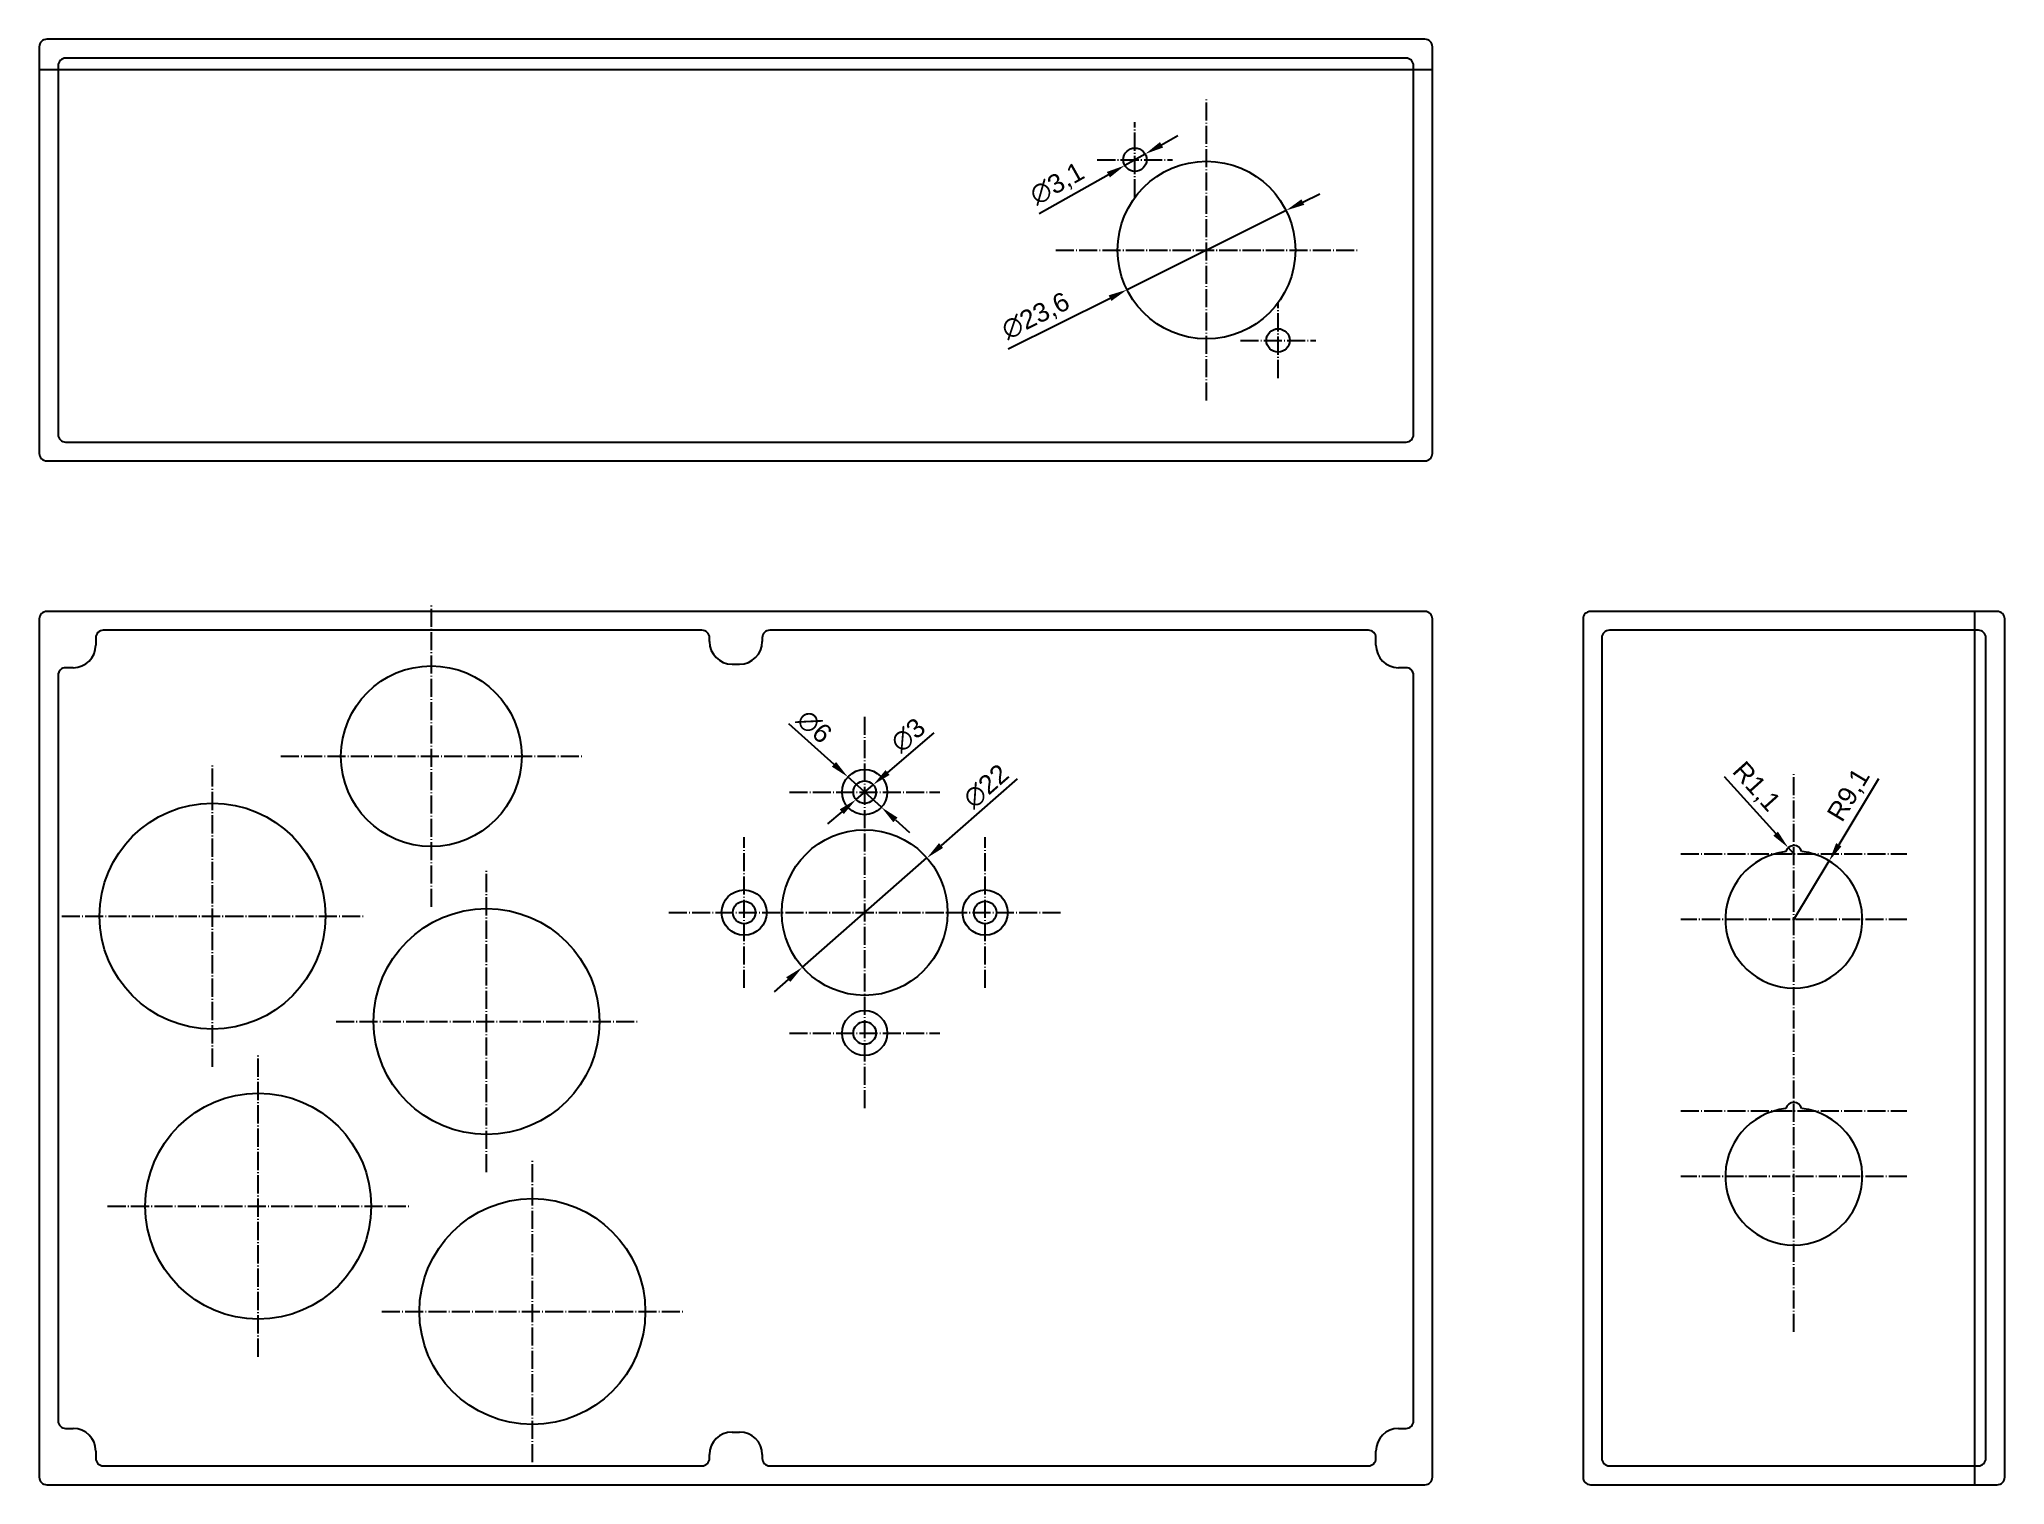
# Model space of a CAD drawing. Header units: millimetres. Extents: x 3170 to 4290, y 966 to 1416.
# Drawn here: x 4029.5 to 4290.5, y 1224.2 to 1416.2 of the extents above; entities that cross this region are included whole.
import ezdxf

# ---------------------------------------------------------------- set-up
doc = ezdxf.new("R2010")
doc.units = ezdxf.units.MM
doc.header["$LTSCALE"] = 0.1
doc.linetypes.add('ACAD_ISO04W100', pattern=[30, 24, -3, 0, -3])
doc.layers.add('Cutout', color=221, linetype='Continuous')
doc.layers.add('Cutout-guides', color=221, linetype='ACAD_ISO04W100')
doc.styles.get("Standard").update_dxf_attribs({"font": 'arial.ttf'})
doc.dimstyles.new('ISO-25', dxfattribs={"dimtxt": 2.5, "dimasz": 2.5, "dimexe": 1.25, "dimexo": 0.625, "dimtad": 1, "dimtxsty": 'Standard', "dimcen": 2.5, "dimadec": 0, "dimazin": 0, "dimtfac": 1, "dimtmove": 0, "dimatfit": 3, "dimfxl": 1, "dimarcsym": 0})

msp = doc.modelspace()

# ---------------------------------------------------------------- blocks, each defined once
blk = doc.blocks.new('*D49')
at = {"layer": 'Cutout', "color": 0, "lineweight": -2, "transparency": 16777216}
for p, q in [((4197.27, 1394.62), (4199.51, 1395.73)), ((4195.04, 1393.5), (4173.92, 1382.98)), ((4158.13, 1375.1), (4171.68, 1381.86))]:
    blk.add_line(p, q, dxfattribs=at)
at = {"layer": 'Cutout', "color": 0, "transparency": 16777216}
for points in [[(4197.09, 1394.99), (4197.46, 1394.25), (4195.04, 1393.5)], [(4171.49, 1382.23), (4171.86, 1381.49), (4173.92, 1382.98)]]:
    blk.add_solid(points, dxfattribs=at)
at = {"layer": 'Defpoints', "color": 0, "transparency": 16777216}
for p in [(4195.04, 1393.5), (4173.92, 1382.98)]:
    blk.add_point(p, dxfattribs=at)
at = {"layer": 'Cutout', "color": 0, "transparency": 16777216, "insert": (4161.84, 1379.38), "char_height": 2.5, "attachment_point": 5, "rotation": 26.4939}
blk.add_mtext('∅23,6', dxfattribs=at)
blk = doc.blocks.new('*D50')
at = {"layer": 'Cutout', "color": 0, "lineweight": -2, "transparency": 16777216}
for p, q in [((4178.51, 1402.22), (4180.69, 1403.45)), ((4176.33, 1401), (4173.62, 1399.48)), ((4162.26, 1393.09), (4171.45, 1398.26))]:
    blk.add_line(p, q, dxfattribs=at)
at = {"layer": 'Cutout', "color": 0, "transparency": 16777216}
for points in [[(4178.3, 1402.59), (4178.71, 1401.86), (4176.33, 1401)], [(4171.24, 1398.62), (4171.65, 1397.89), (4173.62, 1399.48)]]:
    blk.add_solid(points, dxfattribs=at)
at = {"layer": 'Defpoints', "color": 0, "transparency": 16777216}
for p in [(4173.62, 1399.48), (4176.33, 1401)]:
    blk.add_point(p, dxfattribs=at)
at = {"layer": 'Cutout', "color": 0, "transparency": 16777216, "insert": (4164.7, 1396.95), "char_height": 2.5, "attachment_point": 5, "rotation": 29.3384}
blk.add_mtext('∅3,1', dxfattribs=at)
blk = doc.blocks.new('*D51')
at = {"layer": 'Cutout', "color": 0, "lineweight": -2, "transparency": 16777216}
for p, q in [((4273.71, 1318), (4268.45, 1309.25)), ((4262.47, 1299.3), (4267.16, 1307.1))]:
    blk.add_line(p, q, dxfattribs=at)
at = {"layer": 'Cutout', "color": 0, "transparency": 16777216}
blk.add_solid([(4268.09, 1309.46), (4268.8, 1309.03), (4267.16, 1307.1)], dxfattribs=at)
at = {"layer": 'Defpoints', "color": 0, "transparency": 16777216}
for p in [(4267.16, 1307.1), (4262.47, 1299.3)]:
    blk.add_point(p, dxfattribs=at)
at = {"layer": 'Cutout', "color": 0, "transparency": 16777216, "insert": (4269.9, 1315.79), "char_height": 2.5, "attachment_point": 5, "rotation": 59.0045}
blk.add_mtext('R9,1', dxfattribs=at)
blk = doc.blocks.new('*D52')
at = {"layer": 'Cutout', "color": 0, "lineweight": -2, "transparency": 16777216}
for p, q in [((4253.23, 1318.31), (4260.06, 1310.72)), ((4262.46, 1308.04), (4261.73, 1308.86))]:
    blk.add_line(p, q, dxfattribs=at)
at = {"layer": 'Cutout', "color": 0, "transparency": 16777216}
blk.add_solid([(4260.36, 1310.99), (4259.75, 1310.44), (4261.73, 1308.86)], dxfattribs=at)
at = {"layer": 'Defpoints', "color": 0, "transparency": 16777216}
for p in [(4261.73, 1308.86), (4262.46, 1308.04)]:
    blk.add_point(p, dxfattribs=at)
at = {"layer": 'Cutout', "color": 0, "transparency": 16777216, "insert": (4257.39, 1316.86), "char_height": 2.5, "attachment_point": 5, "rotation": 311.976}
blk.add_mtext('R1,1', dxfattribs=at)
blk = doc.blocks.new('*D54')
at = {"layer": 'Cutout', "color": 0, "lineweight": -2, "transparency": 16777216}
for p, q in [((4159.34, 1318.01), (4149.23, 1309.14)), ((4130.81, 1292.98), (4147.35, 1307.49)), ((4128.93, 1291.34), (4127.05, 1289.69))]:
    blk.add_line(p, q, dxfattribs=at)
at = {"layer": 'Cutout', "color": 0, "transparency": 16777216}
for points in [[(4148.95, 1309.46), (4149.5, 1308.83), (4147.35, 1307.49)], [(4128.66, 1291.65), (4129.21, 1291.02), (4130.81, 1292.98)]]:
    blk.add_solid(points, dxfattribs=at)
at = {"layer": 'Defpoints', "color": 0, "transparency": 16777216}
for p in [(4147.35, 1307.49), (4130.81, 1292.98)]:
    blk.add_point(p, dxfattribs=at)
at = {"layer": 'Cutout', "color": 0, "transparency": 16777216, "insert": (4155.21, 1317.01), "char_height": 2.5, "attachment_point": 5, "rotation": 41.2634}
blk.add_mtext('∅22', dxfattribs=at)
blk = doc.blocks.new('*D55')
at = {"layer": 'Cutout', "color": 0, "lineweight": -2, "transparency": 16777216}
for p, q in [((4148.28, 1324.12), (4142.12, 1318.84)), ((4137.94, 1315.26), (4140.22, 1317.22)), ((4136.04, 1313.64), (4134.14, 1312.01))]:
    blk.add_line(p, q, dxfattribs=at)
at = {"layer": 'Cutout', "color": 0, "transparency": 16777216}
for points in [[(4141.85, 1319.16), (4142.39, 1318.52), (4140.22, 1317.22)], [(4135.77, 1313.95), (4136.31, 1313.32), (4137.94, 1315.26)]]:
    blk.add_solid(points, dxfattribs=at)
at = {"layer": 'Defpoints', "color": 0, "transparency": 16777216}
for p in [(4140.22, 1317.22), (4137.94, 1315.26)]:
    blk.add_point(p, dxfattribs=at)
at = {"layer": 'Cutout', "color": 0, "transparency": 16777216, "insert": (4144.86, 1323.79), "char_height": 2.5, "attachment_point": 5, "rotation": 40.5732}
blk.add_mtext('∅3', dxfattribs=at)
blk = doc.blocks.new('*D53')
at = {"layer": 'Cutout', "color": 0, "lineweight": -2, "transparency": 16777216}
for p, q in [((4128.98, 1325.36), (4135, 1319.93)), ((4141.31, 1314.23), (4136.85, 1318.25)), ((4143.16, 1312.55), (4145.02, 1310.88))]:
    blk.add_line(p, q, dxfattribs=at)
at = {"layer": 'Cutout', "color": 0, "transparency": 16777216}
for points in [[(4135.28, 1320.24), (4134.72, 1319.62), (4136.85, 1318.25)], [(4143.44, 1312.86), (4142.88, 1312.24), (4141.31, 1314.23)]]:
    blk.add_solid(points, dxfattribs=at)
at = {"layer": 'Defpoints', "color": 0, "transparency": 16777216}
for p in [(4136.85, 1318.25), (4141.31, 1314.23)]:
    blk.add_point(p, dxfattribs=at)
at = {"layer": 'Cutout', "color": 0, "transparency": 16777216, "insert": (4132.38, 1324.94), "char_height": 2.5, "attachment_point": 5, "rotation": 317.9172}
blk.add_mtext('∅6', dxfattribs=at)

# ---------------------------------------------------------------- dimensions: what is measured, and where the dimension line sits
at = {"layer": 'Cutout'}
for p1, p2, picture, middle in [((4176.327, 1400.999), (4173.625, 1399.48), '*D50', (4164.7, 1396.951)), ((4141.306, 1314.229), (4136.852, 1318.25), '*D53', (4132.382, 1324.943)), ((4137.94, 1315.264), (4140.218, 1317.215), '*D55', (4144.864, 1323.789))]:
    dim = msp.add_diameter_dim_2p(p1=p1, p2=p2, dimstyle='ISO-25', dxfattribs=at)
    dim.commit()
    dim.dimension.update_dxf_attribs({"geometry": picture, "text_midpoint": middle})
for p1, p2, picture, middle in [((4195.037, 1393.503), (4173.915, 1382.975), '*D49', (4162.807, 1377.438)), ((4130.81, 1292.985), (4147.348, 1307.494), '*D54', (4156.507, 1315.531))]:
    dim = msp.add_diameter_dim_2p(p1=p1, p2=p2, dimstyle='ISO-25', dxfattribs=at)
    dim.commit()
    dim.dimension.update_dxf_attribs({"geometry": picture, "text_midpoint": middle, "dimtype": 163})
for center, mpoint, picture, middle in [((4262.463, 1308.039), (4261.727, 1308.857), '*D52', (4257.386, 1316.863)), ((4262.474, 1299.303), (4267.16, 1307.104), '*D51', (4269.897, 1315.791))]:
    dim = msp.add_radius_dim(center=center, mpoint=mpoint, dimstyle='ISO-25', dxfattribs=at)
    dim.commit()
    dim.dimension.update_dxf_attribs({"geometry": picture, "text_midpoint": middle})

# ---------------------------------------------------------------- linework, layer by layer
for p, q in [((4029.474, 1412.239), (4214.474, 1412.239)), ((4286.474, 1340.239), (4286.474, 1224.239)), ((4121.474, 1333.239), (4122.474, 1333.239)), ((4121.474, 1231.239), (4122.474, 1231.239))]:
    msp.add_line(p, q)
for points in [[(4030.474, 1360.239), (4213.474, 1360.239, 0.4142136), (4214.474, 1361.239), (4214.474, 1415.239, 0.4142136), (4213.474, 1416.239), (4030.474, 1416.239, 0.4142136), (4029.474, 1415.239), (4029.474, 1361.239, 0.4142136)], [(4032.974, 1362.739), (4210.974, 1362.739, 0.4142136), (4211.974, 1363.739), (4211.974, 1412.739, 0.4142136), (4210.974, 1413.739), (4032.974, 1413.739, 0.4142136), (4031.974, 1412.739), (4031.974, 1363.739, 0.4142136)], [(4030.474, 1224.239), (4213.474, 1224.239, 0.4142136), (4214.474, 1225.239), (4214.474, 1339.239, 0.4142136), (4213.474, 1340.239), (4030.474, 1340.239, 0.4142136), (4029.474, 1339.239), (4029.474, 1225.239, 0.4142136)], [(4235.474, 1224.239), (4289.474, 1224.239, 0.4142136), (4290.474, 1225.239), (4290.474, 1339.239, 0.4142136), (4289.474, 1340.239), (4235.474, 1340.239, 0.4142136), (4234.474, 1339.239), (4234.474, 1225.239, 0.4142136)], [(4237.974, 1226.739), (4286.974, 1226.739, 0.4142136), (4287.974, 1227.739), (4287.974, 1336.739, 0.4142136), (4286.974, 1337.739), (4237.974, 1337.739, 0.4142136), (4236.974, 1336.739), (4236.974, 1227.739, 0.4142136)]]:
    msp.add_lwpolyline(points, format="xyb", close=True)
for points in [[(4118.474, 1336.239), (4118.474, 1336.739, 0.4142136), (4117.474, 1337.739), (4037.974, 1337.739, 0.4142136), (4036.974, 1336.739), (4036.974, 1335.768)], [(4206.974, 1335.768), (4206.974, 1336.739, 0.4142136), (4205.974, 1337.739), (4126.474, 1337.739, 0.4142136), (4125.474, 1336.739), (4125.474, 1336.239)], [(4033.974, 1332.768), (4032.974, 1332.768, 0.4142136), (4031.974, 1331.768), (4031.974, 1232.71, 0.4142136), (4032.974, 1231.71), (4033.974, 1231.71)], [(4209.974, 1231.71), (4210.974, 1231.71, 0.4142136), (4211.974, 1232.71), (4211.974, 1331.768, 0.4142136), (4210.974, 1332.768), (4209.974, 1332.768)], [(4036.974, 1228.71), (4036.974, 1227.739, 0.4142136), (4037.974, 1226.739), (4117.474, 1226.739, 0.4142136), (4118.474, 1227.739), (4118.474, 1228.239)], [(4125.474, 1228.239), (4125.474, 1227.739, 0.4142136), (4126.474, 1226.739), (4205.974, 1226.739, 0.4142136), (4206.974, 1227.739), (4206.974, 1228.71)]]:
    msp.add_lwpolyline(points, format="xyb")
for centre, start, end in [((4033.974, 1335.768), 270, 0), ((4121.474, 1336.239), 180, 270), ((4122.474, 1336.239), 270, 0), ((4209.974, 1335.768), 180, 270), ((4033.974, 1228.71), 0, 90), ((4121.474, 1228.239), 90, 180), ((4122.474, 1228.239), 0, 90), ((4209.974, 1228.71), 90, 180)]:
    msp.add_arc(centre, 3, start, end)
at = {"layer": 'Cutout', "linetype": 'Continuous'}
for centre, radius in [((4174.976, 1400.24), 1.55), ((4184.476, 1388.239), 11.8), ((4193.976, 1376.239), 1.55)]:
    msp.add_circle(centre, radius, dxfattribs=at)
at = {"layer": 'Cutout'}
for centre, radius in [((4081.537, 1321.007), 12), ((4139.079, 1316.24), 3), ((4139.079, 1316.24), 1.5), ((4052.474, 1299.763), 15), ((4139.079, 1300.24), 11), ((4123.079, 1300.24), 3), ((4155.079, 1300.24), 3), ((4088.874, 1285.763), 15), ((4123.079, 1300.24), 1.5), ((4155.079, 1300.24), 1.5), ((4139.079, 1284.24), 3), ((4139.079, 1284.24), 1.5), ((4058.55, 1261.239), 15), ((4094.95, 1247.239), 15)]:
    msp.add_circle(centre, radius, dxfattribs=at)
for centre, radius, start, end in [((4262.474, 1299.303), 9.1, 96.74441, 83.39753), ((4262.463, 1308.039), 1.1, 16.0471, 164.09485), ((4262.474, 1265.175), 9.1, 96.74441, 83.39753), ((4262.463, 1273.91), 1.1, 16.0471, 164.09485)]:
    msp.add_arc(centre, radius, start, end, dxfattribs=at)
at = {"layer": 'Cutout-guides'}
for p, q in [((4184.476, 1368.239), (4184.476, 1408.239)), ((4174.976, 1395.24), (4174.976, 1405.24)), ((4169.976, 1400.24), (4179.976, 1400.24)), ((4164.476, 1388.239), (4204.476, 1388.239)), ((4193.976, 1371.239), (4193.976, 1381.239)), ((4188.976, 1376.239), (4198.976, 1376.239)), ((4081.537, 1301.007), (4081.537, 1341.007)), ((4139.079, 1326.24), (4139.079, 1274.24)), ((4061.537, 1321.007), (4101.537, 1321.007)), ((4052.474, 1279.763), (4052.474, 1319.763)), ((4262.474, 1244.527), (4262.474, 1318.893)), ((4129.079, 1316.24), (4149.079, 1316.24)), ((4123.079, 1290.24), (4123.079, 1310.24)), ((4155.079, 1290.24), (4155.079, 1310.24)), ((4247.463, 1308.039), (4277.463, 1308.039)), ((4088.874, 1265.763), (4088.874, 1305.763)), ((4113.079, 1300.24), (4165.079, 1300.24)), ((4032.474, 1299.763), (4072.474, 1299.763)), ((4277.474, 1299.303), (4247.474, 1299.303)), ((4068.874, 1285.763), (4108.874, 1285.763)), ((4129.079, 1284.24), (4149.079, 1284.24)), ((4058.55, 1241.239), (4058.55, 1281.239)), ((4247.463, 1273.91), (4277.463, 1273.91)), ((4094.95, 1227.239), (4094.95, 1267.239)), ((4277.474, 1265.175), (4247.474, 1265.175)), ((4038.55, 1261.239), (4078.55, 1261.239)), ((4074.95, 1247.239), (4114.95, 1247.239))]:
    msp.add_line(p, q, dxfattribs=at)

msp.set_redraw_order([(e.dxf.handle, doc.entitydb.next_handle()) for e in msp.query("TEXT MTEXT ATTDEF DIMENSION ARC_DIMENSION")])  # texts and dimensions are drawn at this point

doc.saveas('drawing.dxf')
